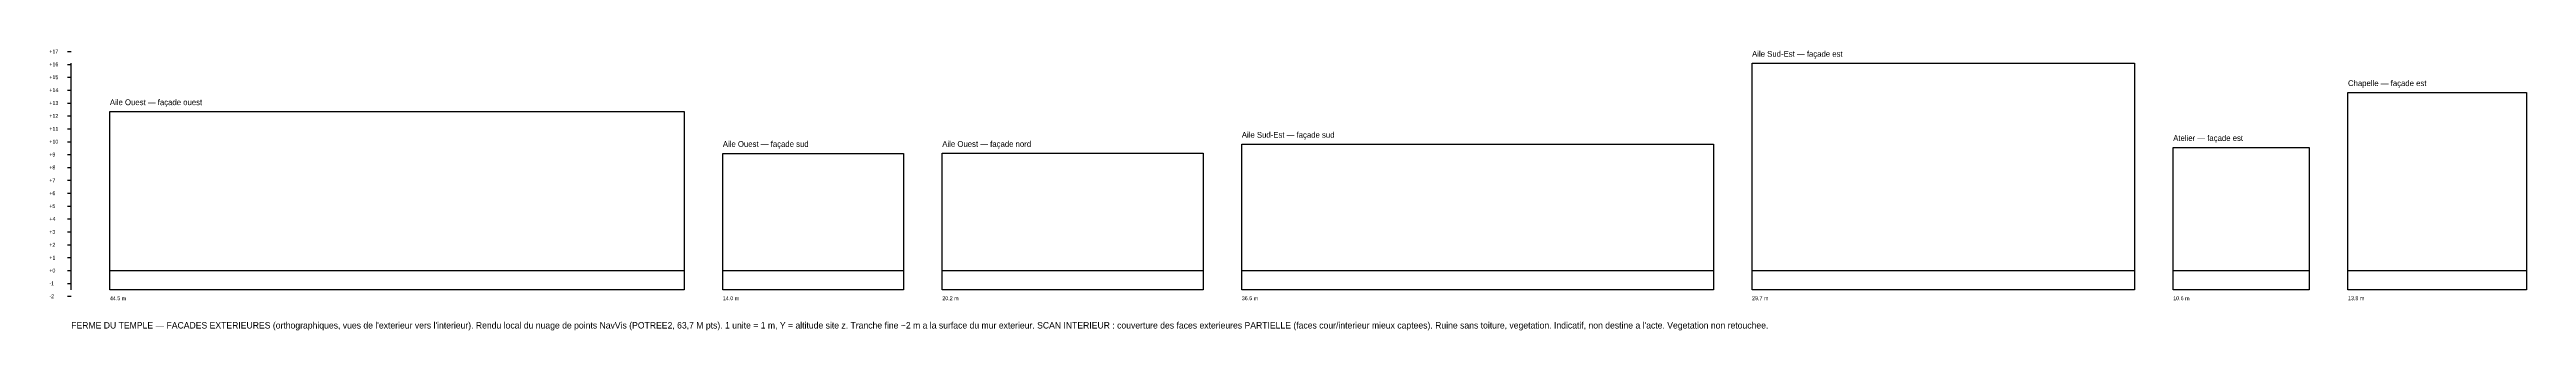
# Model space of a CAD drawing. Header units: metres. Extents: x -5 to 187, y -5 to 17.
import ezdxf

# ---------------------------------------------------------------- set-up
doc = ezdxf.new("R2010")
doc.units = ezdxf.units.M
for name, color, linetype in [('ANNOT', 1, 'Continuous'), ('ELEV-EXT', 7, 'Continuous'), ('NOTES', 2, 'Continuous'), ('Z-SCALE', 5, 'Continuous')]:
    doc.layers.add(name, color=color, linetype=linetype)
picture_1 = doc.add_image_def('image1.png', size_in_pixel=(2970, 923))
picture_2 = doc.add_image_def('image2.png', size_in_pixel=(935, 707))
picture_3 = doc.add_image_def('image3.png', size_in_pixel=(1349, 707))
picture_4 = doc.add_image_def('image4.png', size_in_pixel=(2439, 754))
picture_5 = doc.add_image_def('image5.png', size_in_pixel=(1978, 1173))
picture_6 = doc.add_image_def('image6.png', size_in_pixel=(704, 737))
picture_7 = doc.add_image_def('image7.png', size_in_pixel=(923, 1021))

msp = doc.modelspace()

# ---------------------------------------------------------------- linework, layer by layer
at = {"layer": 'ANNOT'}
for points in [[(0, 0), (44.55, 0)], [(47.55, 0), (61.575, 0)], [(64.575, 0), (84.81, 0)], [(87.81, 0), (124.395, 0)], [(127.395, 0), (157.065, 0)], [(160.065, 0), (170.625, 0)], [(173.625, 0), (187.47, 0)]]:
    msp.add_lwpolyline(points, dxfattribs=at)
at = {"layer": 'Z-SCALE'}
for p, q in [((-3.3, 17), (-3, 17)), ((-3.3, 16), (-3, 16)), ((-3, -1.5), (-3, 16.089)), ((-3.3, 15), (-3, 15)), ((-3.3, 14), (-3, 14)), ((-3.3, 13), (-3, 13)), ((-3.3, 12), (-3, 12)), ((-3.3, 11), (-3, 11)), ((-3.3, 10), (-3, 10)), ((-3.3, 9), (-3, 9)), ((-3.3, 8), (-3, 8)), ((-3.3, 7), (-3, 7)), ((-3.3, 6), (-3, 6)), ((-3.3, 5), (-3, 5)), ((-3.3, 4), (-3, 4)), ((-3.3, 3), (-3, 3)), ((-3.3, 2), (-3, 2)), ((-3.3, 1), (-3, 1)), ((-3.3, 0), (-3, 0)), ((-3.3, -1), (-3, -1)), ((-3.3, -2), (-3, -2))]:
    msp.add_line(p, q, dxfattribs=at)

# ---------------------------------------------------------------- texts
at = {"layer": 'ANNOT'}
for s, height, p in [('Aile Sud-Est — façade est', 0.45, (127.395, 16.589)), ('Chapelle — façade est', 0.45, (173.625, 14.313)), ('Aile Ouest — façade ouest', 0.45, (0, 12.834)), ('Aile Ouest — façade sud', 0.45, (47.55, 9.594)), ('Aile Ouest — façade nord', 0.45, (64.575, 9.598)), ('Aile Sud-Est — façade sud', 0.45, (87.81, 10.306)), ('Atelier — façade est', 0.45, (160.065, 10.055)), ('44.5 m', 0.3, (0, -2.3)), ('14.0 m', 0.3, (47.55, -2.3)), ('20.2 m', 0.3, (64.575, -2.3)), ('36.6 m', 0.3, (87.81, -2.3)), ('29.7 m', 0.3, (127.395, -2.3)), ('10.6 m', 0.3, (160.065, -2.3)), ('13.8 m', 0.3, (173.625, -2.3))]:
    msp.add_text(s, height=height, dxfattribs=at).set_placement(p)
at = {"layer": 'NOTES', "insert": (-3, -4), "char_height": 0.5, "attachment_point": 1}
msp.add_mtext("FERME DU TEMPLE — FACADES EXTERIEURES (orthographiques, vues de l'exterieur vers l'interieur). Rendu local du nuage de points NavVis (POTREE2, 63,7 M pts). 1 unite = 1 m, Y = altitude site z. Tranche fine ~2 m a la surface du mur exterieur. SCAN INTERIEUR : couverture des faces exterieures PARTIELLE (faces cour/interieur mieux captees). Ruine sans toiture, vegetation. Indicatif, non destine a l'acte. Vegetation non retouchee.", dxfattribs=at)
at = {"layer": 'Z-SCALE'}
for s, p in [('+17', (-4.7, 16.85)), ('+16', (-4.7, 15.85)), ('+15', (-4.7, 14.85)), ('+14', (-4.7, 13.85)), ('+13', (-4.7, 12.85)), ('+12', (-4.7, 11.85)), ('+11', (-4.7, 10.85)), ('+10', (-4.7, 9.85)), ('+9', (-4.7, 8.85)), ('+8', (-4.7, 7.85)), ('+7', (-4.7, 6.85)), ('+6', (-4.7, 5.85)), ('+5', (-4.7, 4.85)), ('+4', (-4.7, 3.85)), ('+3', (-4.7, 2.85)), ('+2', (-4.7, 1.85)), ('+1', (-4.7, 0.85)), ('+0', (-4.7, -0.15)), ('-1', (-4.7, -1.15)), ('-2', (-4.7, -2.15))]:
    msp.add_text(s, height=0.3, dxfattribs=at).set_placement(p)

# ---------------------------------------------------------------- pictures from other files: only their frames are drawn
at = {"layer": 'ELEV-EXT'}
image = msp.add_image(picture_5, insert=(127.395, -1.5), size_in_units=(29.67, 17.589), dxfattribs=at)
image = msp.add_image(picture_7, insert=(173.625, -1.5), size_in_units=(13.845, 15.313), dxfattribs=at)
image = msp.add_image(picture_1, insert=(0, -1.5), size_in_units=(44.55, 13.834), dxfattribs=at)
image = msp.add_image(picture_4, insert=(87.81, -1.5), size_in_units=(36.585, 11.306), dxfattribs=at)
image = msp.add_image(picture_2, insert=(47.55, -1.5), size_in_units=(14.025, 10.594), dxfattribs=at)
image = msp.add_image(picture_3, insert=(64.575, -1.5), size_in_units=(20.235, 10.598), dxfattribs=at)
image = msp.add_image(picture_6, insert=(160.065, -1.5), size_in_units=(10.56, 11.055), dxfattribs=at)

doc.saveas('drawing.dxf')
